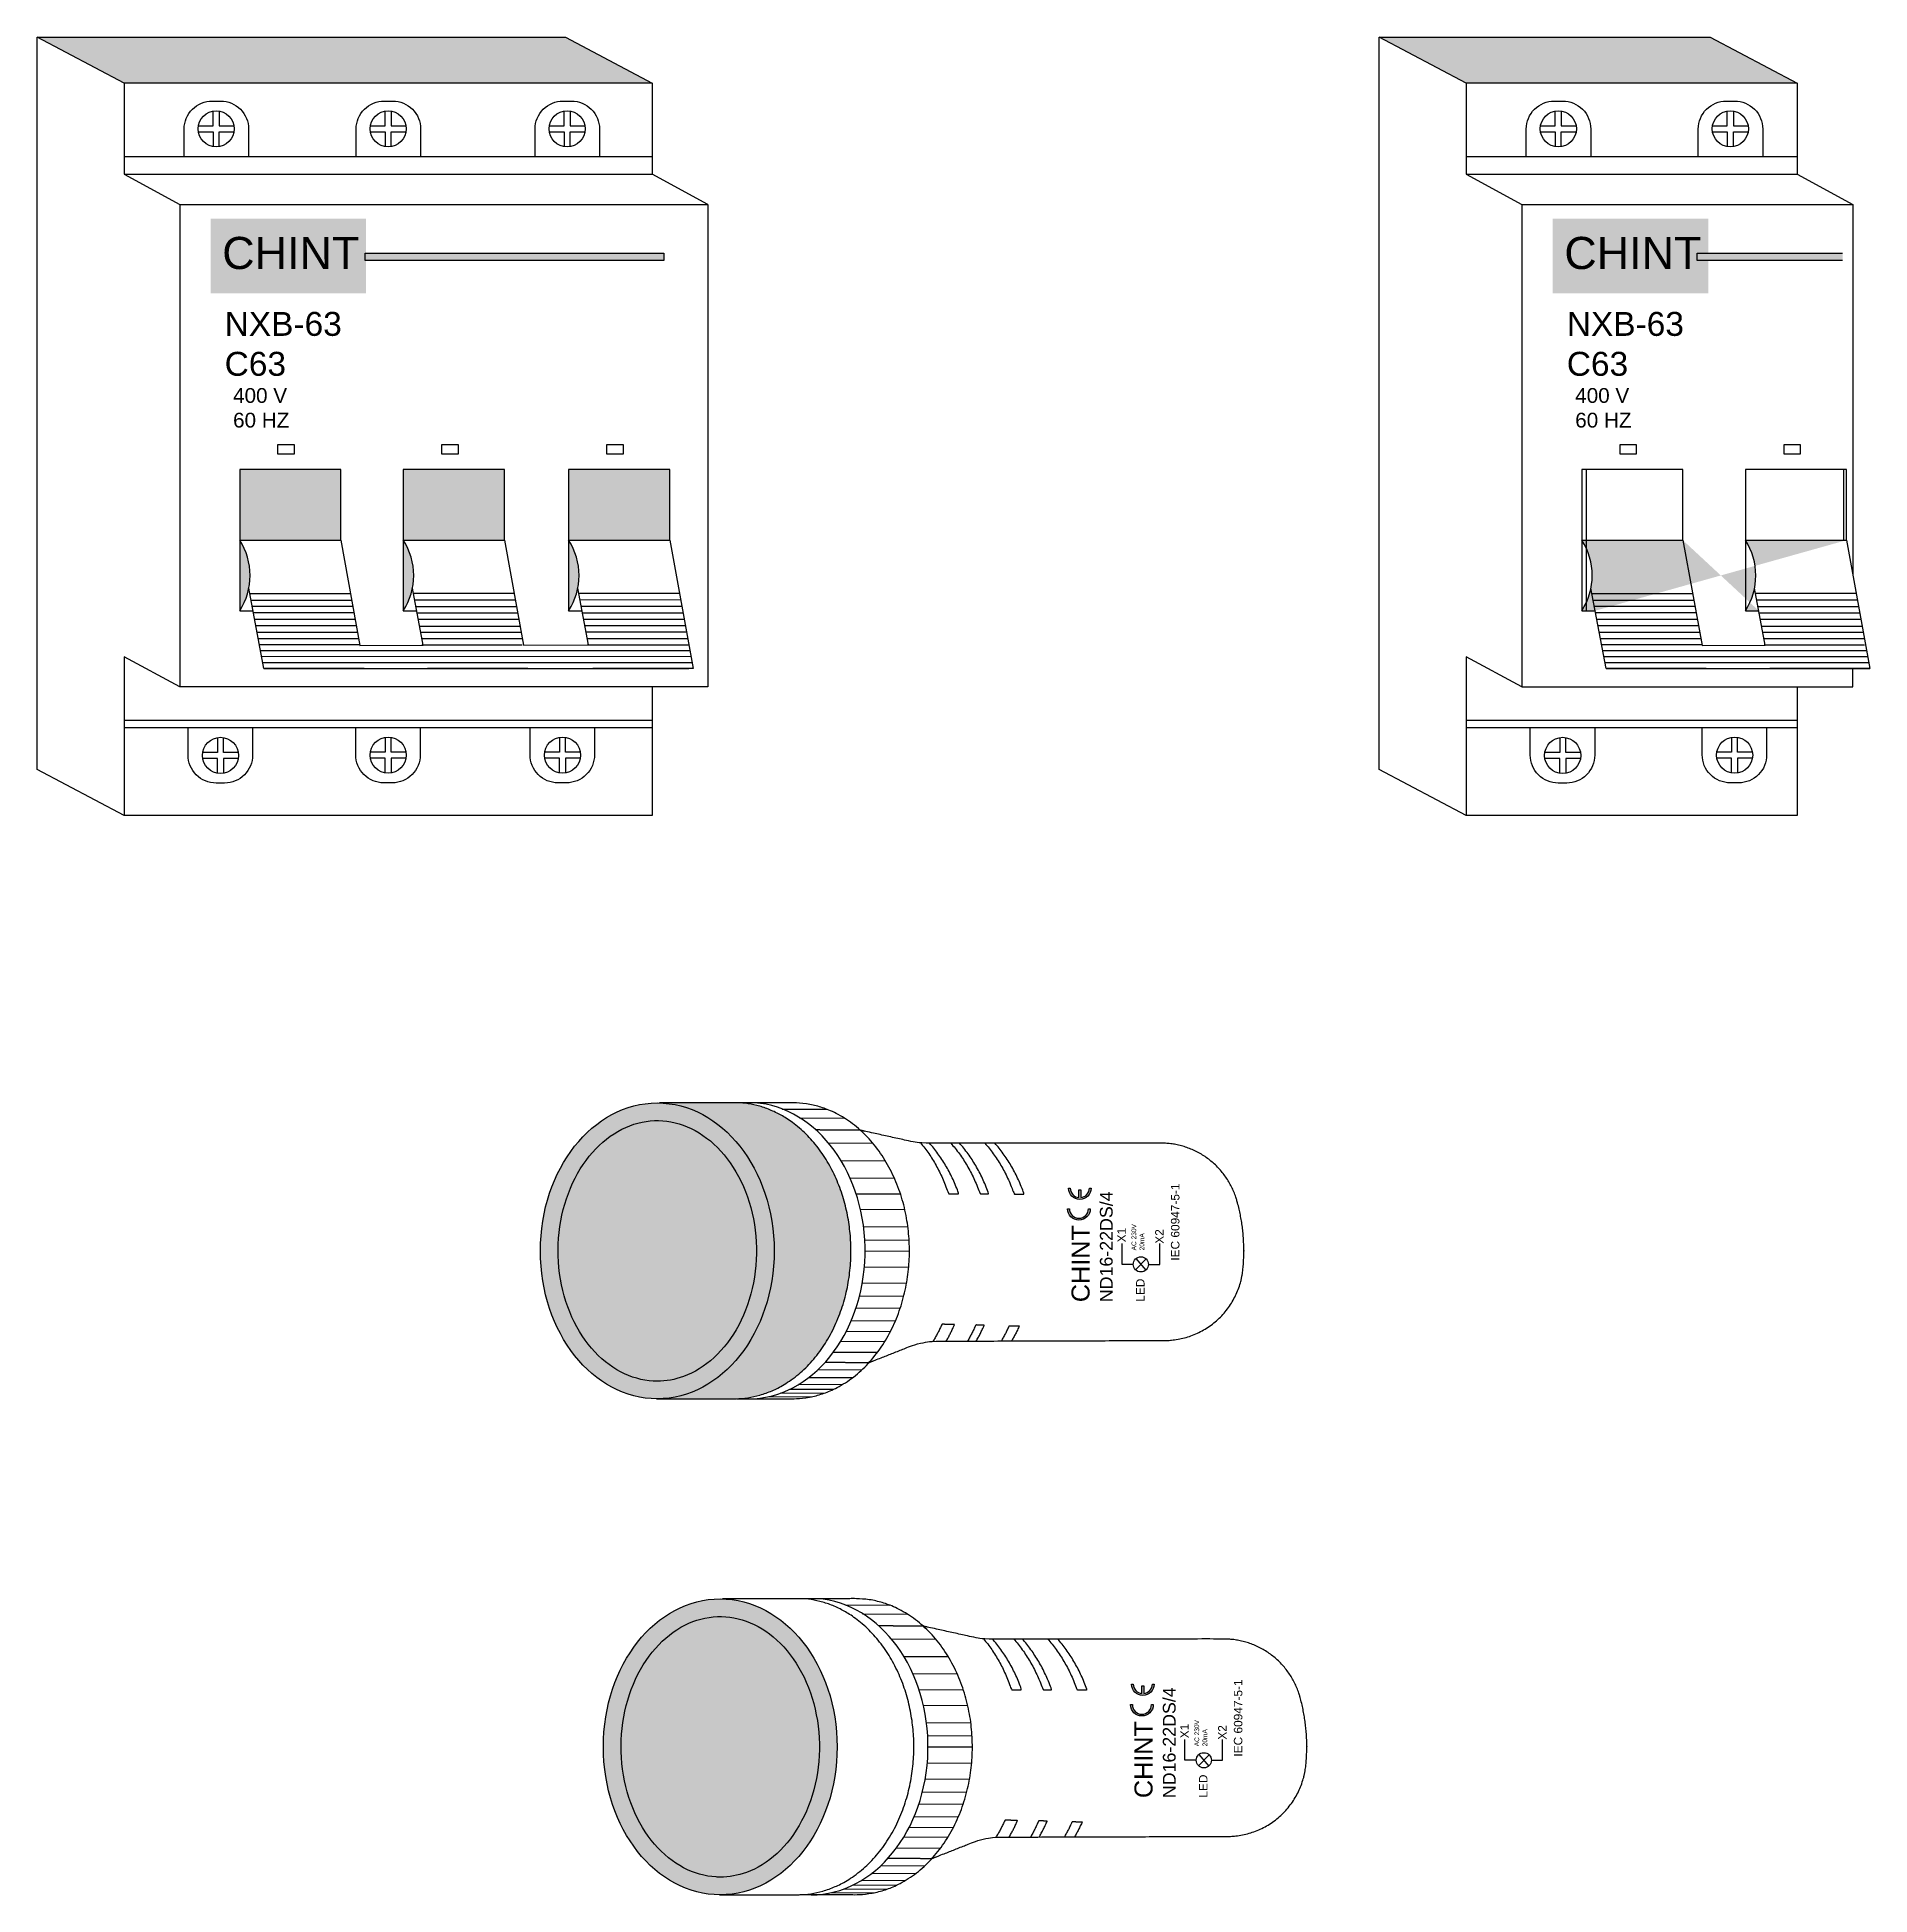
# Model space of a CAD drawing. Header units: millimetres. Extents: x 2499 to 4503, y 2704 to 3691.
# Drawn here: x 3488.4 to 3632.7, y 2967.8 to 3114.1 of the extents above; entities that cross this region are included whole.
import ezdxf

# ---------------------------------------------------------------- set-up
doc = ezdxf.new("R2010")
doc.units = ezdxf.units.MM
doc.styles.get("Standard").update_dxf_attribs({"font": 'arial.ttf'})

msp = doc.modelspace()

# ---------------------------------------------------------------- texts
at = {"color": 0, "char_height": 2.5304, "attachment_point": 1}
for insert in [(3502.974, 3098.331), (3608.671, 3098.331)]:
    msp.add_mtext_dynamic_manual_height_columns('CHINT', width=9.01637, gutter_width=12.652, heights=[0], dxfattribs=dict(at, insert=insert))
at = {"attachment_point": 1}
for s, width, gutter_width, insert, char_height in [('NXB-63\\PC63', 1.12833, 9.431, (3503.167, 3092.424), 1.8861), ('NXB-63\\PC63', 1.12833, 9.431, (3608.865, 3092.424), 1.8861), ('400 V \\P60 HZ', 7.75742, 5.827, (3503.83, 3086.426), 1.1654), ('400 V \\P60 HZ', 7.75742, 5.827, (3609.528, 3086.426), 1.1654)]:
    msp.add_mtext_dynamic_manual_height_columns(s, width=width, gutter_width=gutter_width, heights=[0], dxfattribs=dict(at, insert=insert, char_height=char_height))
at = {"attachment_point": 1, "rotation": 90}
for s, width, gutter_width, insert, char_height in [('ND16-22DS/4', 2.56677, 5.018, (3572.097, 3014.43), 1.00359), ('IEC 60947-5-1', 7.15672, 3.346, (3577.69, 3017.701), 0.66924), ('CHINT', 3.31527, 7.11, (3569.862, 3014.43), 1.4221), ('X1 ', 5.47664, 3.346, (3573.467, 3019.143), 0.6692), ('AC 230V ', 3.03146, 1.852, (3574.585, 3018.512), 0.3704), ('20mA', 2.31438, 1.852, (3575.217, 3018.512), 0.3704), ('X2', 1.73188, 3.346, (3576.449, 3019.036), 0.6692), ('LED ', 1.71165, 3.346, (3574.941, 3014.469), 0.6692), ('ND16-22DS/4', 2.56677, 5.018, (3577.054, 2975.371), 1.00359), ('IEC 60947-5-1', 7.15672, 3.346, (3582.647, 2978.642), 0.66924), ('CHINT', 3.31527, 7.11, (3574.819, 2975.371), 1.4221), ('X1 ', 5.47664, 3.346, (3578.424, 2980.084), 0.6692), ('AC 230V ', 3.03146, 1.852, (3579.542, 2979.453), 0.3704), ('20mA', 2.31438, 1.852, (3580.174, 2979.453), 0.3704), ('X2', 1.73188, 3.346, (3581.406, 2979.977), 0.6692), ('LED ', 1.71165, 3.346, (3579.898, 2975.411), 0.6692)]:
    msp.add_mtext_dynamic_manual_height_columns(s, width=width, gutter_width=gutter_width, heights=[0], dxfattribs=dict(at, insert=insert, char_height=char_height))

# ---------------------------------------------------------------- hatches: boundary and pattern name
h = msp.add_hatch(color=7)
h.dxf.hatch_style = 1
h.paths.add_polyline_path([(3488.401, 3114.064), (3529.998, 3114.064), (3536.846, 3110.432), (3495.249, 3110.432)])
h = msp.add_hatch(color=7)
h.dxf.hatch_style = 1
h.paths.add_polyline_path([(3488.401, 3114.064), (3529.998, 3114.064), (3536.846, 3110.432), (3495.249, 3110.432)])
h = msp.add_hatch(color=7)
h.dxf.hatch_style = 1
h.paths.add_polyline_path([(3627.012, 3110.432), (3620.164, 3114.064), (3594.099, 3114.064), (3600.947, 3110.432)])
h = msp.add_hatch(color=7)
h.dxf.hatch_style = 1
h.paths.add_polyline_path([(3627.012, 3110.432), (3620.164, 3114.064), (3594.099, 3114.064), (3600.947, 3110.432)])
h = msp.add_hatch(color=150)
h.dxf.hatch_style = 1
h.paths.add_polyline_path([(3502.064, 3099.773), (3514.311, 3099.773), (3514.311, 3093.899), (3502.064, 3093.899)])
h = msp.add_hatch(color=150)
h.dxf.hatch_style = 1
h.paths.add_polyline_path([(3607.762, 3099.773), (3620.009, 3099.773), (3620.009, 3093.899), (3607.762, 3093.899)])
h = msp.add_hatch(color=150)
h.dxf.hatch_style = 1
h.paths.add_polyline_path([(3514.241, 3097.052), (3537.742, 3097.052), (3537.742, 3096.486), (3514.241, 3096.486)])
h = msp.add_hatch(color=150)
h.dxf.hatch_style = 1
h.paths.add_polyline_path([(3619.126, 3097.052), (3619.126, 3096.486), (3630.585, 3096.486), (3630.585, 3097.052)])
h = msp.add_hatch(color=150)
h.dxf.hatch_style = 1
edge = h.paths.add_edge_path()
edge.add_line((3512.308, 3074.446), (3512.308, 3080.002))
edge.add_line((3512.308, 3080.002), (3504.35, 3080.002))
edge.add_line((3504.35, 3080.002), (3504.35, 3068.889))
edge.add_arc((3500.049, 3071.667), 5.12, 327.13818, 392.86182)
edge.add_line((3504.35, 3074.446), (3512.308, 3074.446))
edge = h.paths.add_edge_path()
edge.add_line((3525.193, 3074.446), (3525.193, 3080.002))
edge.add_line((3525.193, 3080.002), (3517.234, 3080.002))
edge.add_line((3517.234, 3080.002), (3517.234, 3068.889))
edge.add_arc((3512.933, 3071.667), 5.12, 327.13818, 392.86182)
edge.add_line((3517.234, 3074.446), (3525.193, 3074.446))
edge = h.paths.add_edge_path()
edge.add_line((3538.216, 3074.446), (3538.216, 3080.002))
edge.add_line((3538.216, 3080.002), (3530.257, 3080.002))
edge.add_line((3530.257, 3080.002), (3530.257, 3068.889))
edge.add_arc((3525.956, 3071.667), 5.12, 327.13818, 392.86182)
edge.add_line((3530.257, 3074.446), (3538.216, 3074.446))
h = msp.add_hatch()
h.set_pattern_fill('ANGLE', color=150, scale=2.901922)
h.set_pattern_definition([(0, (-1274.644, -3397.836), (0, 20.269926), [14.741764, -5.52816]), (90, (-1274.644, -3397.836), (-20.269926, 1e-15), [14.741764, -5.52816])])
edge = h.paths.add_edge_path()
edge.add_line((3618.006, 3074.446), (3618.006, 3080.002))
edge.add_line((3618.006, 3080.002), (3610.047, 3080.002))
edge.add_line((3610.047, 3080.002), (3610.047, 3068.889))
edge.add_line((3610.047, 3068.889), (3611.101, 3068.889))
edge.add_line((3630.891, 3074.446), (3630.891, 3080.002))
edge.add_line((3630.891, 3080.002), (3622.932, 3080.002))
edge.add_line((3622.932, 3080.002), (3622.932, 3068.889))
edge.add_line((3622.932, 3068.889), (3623.985, 3068.889))
at = {"transparency": 33554681}
h = msp.add_hatch(color=150, dxfattribs=at)
h.dxf.hatch_style = 1
h.paths.add_polyline_path([(3630.891, 3080.002), (3622.932, 3080.002), (3622.932, 3074.446), (3630.891, 3074.446)], flags=17)
h.paths.add_polyline_path([(3618.006, 3080.002), (3610.047, 3080.002), (3610.047, 3074.446), (3618.006, 3074.446)], flags=17)
h.paths.add_polyline_path([(3610.047, 3074.446), (3610.047, 3068.889, 0.2949023)], flags=17)
h.paths.add_polyline_path([(3622.932, 3074.446), (3622.932, 3068.889, 0.2949023)], flags=17)
edge = h.paths.add_edge_path()
edge.add_line((3618.006, 3074.446), (3618.006, 3080.002))
edge.add_line((3618.006, 3080.002), (3610.047, 3080.002))
edge.add_line((3610.047, 3080.002), (3610.047, 3068.889))
edge.add_line((3610.047, 3068.889), (3611.101, 3068.889))
edge.add_line((3630.891, 3074.446), (3630.891, 3080.002))
edge.add_line((3630.891, 3080.002), (3622.932, 3080.002))
edge.add_line((3622.932, 3080.002), (3622.932, 3068.889))
edge.add_line((3622.932, 3068.889), (3623.985, 3068.889))
at = {"true_color": 0xed1f24}
h = msp.add_hatch(color=240, dxfattribs=at)
h.dxf.hatch_style = 1
edge = h.paths.add_edge_path()
edge.add_ellipse((3537.238, 3018.472), major_axis=(0, -11.654), ratio=0.789809, start_angle=0, end_angle=360)
edge = h.paths.add_edge_path()
edge.add_spline(control_points=[(3537.188, 3006.817), (3540.237, 3006.821), (3543.286, 3006.824), (3552.49, 3006.824), (3552.49, 3018.472), (3552.49, 3029.546), (3543.766, 3030.136), (3540.585, 3030.131), (3537.407, 3030.124)], knot_values=[0, 0, 0, 1, 1, 2.5707963, 2.5707963, 4.0860422, 4.0860422, 5.0589219, 5.0589219, 5.0589219], weights=[1, 1, 1, 0.7071068, 1, 0.7174648, 0.9800165, 0.999458, 0.9999853], degree=2, periodic=0)
h = msp.add_hatch(color=240, dxfattribs=at)
h.dxf.hatch_style = 1
edge = h.paths.add_edge_path()
edge.add_ellipse((3537.238, 3018.472), major_axis=(0, -11.654), ratio=0.789809, start_angle=0, end_angle=360)
at = {"true_color": 0xcd2027}
h = msp.add_hatch(color=242, dxfattribs=at)
h.dxf.hatch_style = 1
edge = h.paths.add_edge_path()
edge.add_spline(control_points=[(3537.238, 3008.21), (3537.929, 3008.21), (3538.62, 3008.332), (3540.144, 3008.884), (3540.967, 3009.388), (3542.456, 3010.76), (3543.12, 3011.629), (3544.182, 3013.634), (3544.58, 3014.77), (3545.041, 3017.158), (3545.106, 3018.41), (3544.891, 3020.861), (3544.612, 3022.058), (3543.756, 3024.239), (3543.18, 3025.222), (3541.824, 3026.85), (3541.046, 3027.496), (3539.401, 3028.397), (3538.535, 3028.654), (3536.798, 3028.781), (3535.923, 3028.652), (3534.229, 3028.005), (3533.411, 3027.485), (3531.935, 3026.083), (3531.28, 3025.201), (3530.239, 3023.175), (3529.855, 3022.031), (3529.42, 3019.634), (3529.369, 3018.381), (3529.612, 3015.935), (3529.904, 3014.743), (3530.784, 3012.579), (3531.371, 3011.609), (3532.743, 3010.008), (3533.527, 3009.378), (3535.179, 3008.508), (3536.046, 3008.267), (3537.023, 3008.213), (3537.13, 3008.21), (3537.238, 3008.21)], knot_values=[0, 0, 0, 0, 0.278657, 0.278657, 0.6293171, 0.6293171, 0.9799772, 0.9799772, 1.3306374, 1.3306374, 1.6812975, 1.6812975, 2.0319576, 2.0319576, 2.3826178, 2.3826178, 2.7332779, 2.7332779, 3.083938, 3.083938, 3.4345982, 3.4345982, 3.7852583, 3.7852583, 4.1359184, 4.1359184, 4.4865786, 4.4865786, 4.8372387, 4.8372387, 5.1878988, 5.1878988, 5.5385589, 5.5385589, 5.8892191, 5.8892191, 6.2398792, 6.2398792, 6.2831853, 6.2831853, 6.2831853, 6.2831853], degree=3, periodic=0)
h = msp.add_hatch(color=256)
h.dxf.hatch_style = 1
edge = h.paths.add_edge_path()
edge.add_arc((3570.447, 3021.793), 0.753, 180, 360)
edge.add_line((3571.2, 3021.793), (3571.341, 3021.793))
edge.add_arc((3570.447, 3021.793), 0.894, -180, 0, ccw=False)
edge.add_line((3569.553, 3021.793), (3569.694, 3021.793))
edge = h.paths.add_edge_path()
edge.add_line((3570.449, 3022.664), (3570.449, 3023.272))
edge.add_line((3570.449, 3023.272), (3570.592, 3023.272))
edge.add_line((3570.592, 3023.272), (3570.592, 3022.665))
edge.add_arc((3570.517, 3023.414), 0.753, 275.73276, 360)
edge.add_line((3571.27, 3023.414), (3571.411, 3023.414))
edge.add_arc((3570.517, 3023.414), 0.894, -180, 0, ccw=False)
edge.add_line((3569.623, 3023.414), (3569.764, 3023.414))
edge.add_arc((3570.517, 3023.414), 0.753, 180, 264.81094)
at = {"true_color": 0x58ba48}
h = msp.add_hatch(color=85, dxfattribs=at)
h.dxf.hatch_style = 1
edge = h.paths.add_edge_path()
edge.add_ellipse((3542.195, 2979.413), major_axis=(0, -11.654), ratio=0.789809, start_angle=0, end_angle=360)
at = {"true_color": 0x139b48}
h = msp.add_hatch(color=114, dxfattribs=at)
h.dxf.hatch_style = 1
edge = h.paths.add_edge_path()
edge.add_spline(control_points=[(3542.195, 2969.152), (3542.886, 2969.152), (3543.577, 2969.274), (3545.101, 2969.825), (3545.924, 2970.329), (3547.413, 2971.702), (3548.077, 2972.571), (3549.139, 2974.576), (3549.537, 2975.711), (3549.999, 2978.1), (3550.063, 2979.351), (3549.848, 2981.802), (3549.569, 2983), (3548.713, 2985.181), (3548.137, 2986.163), (3546.781, 2987.792), (3546.003, 2988.437), (3544.358, 2989.338), (3543.493, 2989.595), (3541.755, 2989.722), (3540.88, 2989.593), (3539.186, 2988.946), (3538.368, 2988.426), (3536.892, 2987.025), (3536.237, 2986.143), (3535.196, 2984.116), (3534.812, 2982.972), (3534.377, 2980.575), (3534.327, 2979.322), (3534.569, 2976.876), (3534.862, 2975.684), (3535.741, 2973.521), (3536.328, 2972.55), (3537.701, 2970.949), (3538.484, 2970.319), (3540.136, 2969.449), (3541.003, 2969.208), (3541.98, 2969.155), (3542.087, 2969.152), (3542.195, 2969.152)], knot_values=[0, 0, 0, 0, 0.278657, 0.278657, 0.6293171, 0.6293171, 0.9799772, 0.9799772, 1.3306374, 1.3306374, 1.6812975, 1.6812975, 2.0319576, 2.0319576, 2.3826178, 2.3826178, 2.7332779, 2.7332779, 3.083938, 3.083938, 3.4345982, 3.4345982, 3.7852583, 3.7852583, 4.1359184, 4.1359184, 4.4865786, 4.4865786, 4.8372387, 4.8372387, 5.1878988, 5.1878988, 5.5385589, 5.5385589, 5.8892191, 5.8892191, 6.2398792, 6.2398792, 6.2831853, 6.2831853, 6.2831853, 6.2831853], degree=3, periodic=0)
h = msp.add_hatch(color=256)
h.dxf.hatch_style = 1
edge = h.paths.add_edge_path()
edge.add_arc((3575.404, 2982.734), 0.753, 180, 360)
edge.add_line((3576.158, 2982.734), (3576.298, 2982.734))
edge.add_arc((3575.404, 2982.734), 0.894, -180, 0, ccw=False)
edge.add_line((3574.51, 2982.734), (3574.651, 2982.734))
edge = h.paths.add_edge_path()
edge.add_line((3575.406, 2983.605), (3575.406, 2984.213))
edge.add_line((3575.406, 2984.213), (3575.549, 2984.213))
edge.add_line((3575.549, 2984.213), (3575.549, 2983.606))
edge.add_arc((3575.474, 2984.355), 0.753, 275.73276, 360)
edge.add_line((3576.227, 2984.355), (3576.368, 2984.355))
edge.add_arc((3575.474, 2984.355), 0.894, -180, 0, ccw=False)
edge.add_line((3574.58, 2984.355), (3574.721, 2984.355))
edge.add_arc((3575.474, 2984.355), 0.753, 180, 264.81094)

# ---------------------------------------------------------------- linework, layer by layer
for p, q in [((3495.249, 3104.665), (3536.846, 3104.665)), ((3495.249, 3103.262), (3536.846, 3103.262)), ((3541.231, 3100.892), (3536.846, 3103.262)), ((3600.947, 3104.665), (3627.012, 3104.665)), ((3600.947, 3103.262), (3627.012, 3103.262)), ((3499.635, 3100.892), (3541.231, 3100.892)), ((3541.231, 3100.892), (3541.231, 3062.894)), ((3605.332, 3100.892), (3631.398, 3100.892)), ((3505.145, 3070.247), (3513.047, 3070.248)), ((3505.243, 3069.731), (3513.145, 3069.732)), ((3518.024, 3070.277), (3525.926, 3070.278)), ((3518.127, 3069.737), (3526.029, 3069.738)), ((3531.046, 3070.284), (3538.974, 3070.285)), ((3531.142, 3069.775), (3539.072, 3069.749)), ((3610.843, 3070.247), (3618.745, 3070.248)), ((3610.941, 3069.731), (3618.843, 3069.732)), ((3623.722, 3070.277), (3631.624, 3070.278)), ((3623.824, 3069.737), (3631.726, 3069.738)), ((3505.335, 3069.245), (3513.237, 3069.246)), ((3505.428, 3068.758), (3513.33, 3068.759)), ((3505.529, 3068.224), (3513.431, 3068.225)), ((3518.222, 3069.234), (3526.124, 3069.235)), ((3518.316, 3068.736), (3526.218, 3068.737)), ((3518.413, 3068.226), (3526.315, 3068.227)), ((3531.241, 3069.257), (3539.164, 3069.243)), ((3531.342, 3068.719), (3539.256, 3068.735)), ((3531.436, 3068.225), (3539.349, 3068.23)), ((3611.033, 3069.245), (3618.935, 3069.246)), ((3611.125, 3068.758), (3619.027, 3068.759)), ((3611.227, 3068.224), (3619.129, 3068.225)), ((3623.92, 3069.234), (3631.822, 3069.235)), ((3624.014, 3068.736), (3631.916, 3068.737)), ((3624.111, 3068.226), (3632.013, 3068.227)), ((3505.624, 3067.72), (3513.526, 3067.721)), ((3505.724, 3067.197), (3513.626, 3067.198)), ((3505.816, 3066.708), (3513.718, 3066.709)), ((3518.515, 3067.687), (3526.417, 3067.687)), ((3518.608, 3067.198), (3526.51, 3067.199)), ((3518.7, 3066.71), (3526.602, 3066.711)), ((3531.528, 3067.739), (3539.441, 3067.725)), ((3531.626, 3067.221), (3539.533, 3067.218)), ((3531.723, 3066.712), (3539.625, 3066.713)), ((3611.322, 3067.72), (3619.224, 3067.721)), ((3611.421, 3067.197), (3619.323, 3067.198)), ((3611.514, 3066.708), (3619.416, 3066.709)), ((3624.213, 3067.687), (3632.115, 3067.687)), ((3624.306, 3067.198), (3632.208, 3067.199)), ((3624.398, 3066.71), (3632.3, 3066.711)), ((3505.904, 3066.243), (3513.803, 3066.242)), ((3505.995, 3065.766), (3539.797, 3065.769)), ((3506.084, 3065.294), (3539.882, 3065.3)), ((3518.7, 3066.204), (3526.603, 3066.205)), ((3531.723, 3066.206), (3539.716, 3066.207)), ((3611.602, 3066.243), (3619.501, 3066.242)), ((3611.693, 3065.766), (3632.472, 3065.767)), ((3611.782, 3065.294), (3632.558, 3065.297)), ((3624.398, 3066.204), (3632.3, 3066.205)), ((3506.178, 3064.801), (3539.97, 3064.817)), ((3506.264, 3064.343), (3539.716, 3064.343)), ((3611.875, 3064.801), (3632.646, 3064.811)), ((3541.231, 3062.894), (3499.635, 3062.894)), ((3495.249, 3060.283), (3536.846, 3060.283)), ((3495.249, 3059.703), (3536.846, 3059.703)), ((3600.947, 3060.283), (3627.012, 3060.283)), ((3600.947, 3059.703), (3627.012, 3059.703)), ((3547.086, 3029.644), (3550.601, 3029.621)), ((3548.451, 3028.946), (3551.983, 3028.922)), ((3550.694, 3026.984), (3554.207, 3026.961)), ((3551.688, 3025.597), (3555.196, 3025.573)), ((3552.403, 3024.235), (3555.907, 3024.211)), ((3552.89, 3022.978), (3556.391, 3022.954)), ((3553.234, 3021.745), (3556.733, 3021.722)), ((3553.477, 3020.394), (3556.974, 3020.37)), ((3553.576, 3019.351), (3557.071, 3019.327)), ((3553.602, 3018.483), (3557.095, 3018.459)), ((3553.548, 3017.217), (3557.039, 3017.193)), ((3574.909, 3016.98), (3575.736, 3017.842)), ((3574.938, 3017.869), (3575.706, 3016.953)), ((3553.383, 3015.954), (3556.872, 3015.93)), ((3553.161, 3014.921), (3556.649, 3014.897)), ((3552.512, 3012.981), (3555.995, 3012.958)), ((3552.887, 3013.981), (3556.373, 3013.957)), ((3551.69, 3011.371), (3555.169, 3011.348)), ((3552.118, 3012.138), (3555.599, 3012.114)), ((3551.108, 3010.506), (3554.584, 3010.482)), ((3549.16, 3008.51), (3552.623, 3008.487)), ((3549.875, 3009.117), (3553.344, 3009.094)), ((3545.999, 3007.006), (3549.386, 3006.983)), ((3546.965, 3007.291), (3550.395, 3007.268)), ((3547.676, 3007.593), (3551.121, 3007.57)), ((3548.366, 3007.968), (3551.821, 3007.944)), ((3552.044, 2990.586), (3555.558, 2990.562)), ((3553.409, 2989.888), (3556.94, 2989.864)), ((3555.651, 2987.926), (3559.164, 2987.902)), ((3556.646, 2986.538), (3560.153, 2986.514)), ((3557.36, 2985.177), (3560.864, 2985.153)), ((3557.847, 2983.919), (3561.348, 2983.896)), ((3558.191, 2982.687), (3561.69, 2982.663)), ((3558.435, 2981.335), (3561.931, 2981.312)), ((3558.534, 2980.292), (3562.028, 2980.269)), ((3558.559, 2979.424), (3562.052, 2979.401)), ((3558.505, 2978.158), (3561.996, 2978.134)), ((3579.866, 2977.921), (3580.693, 2978.784)), ((3579.896, 2978.81), (3580.664, 2977.895)), ((3558.34, 2976.895), (3561.829, 2976.871)), ((3557.845, 2974.922), (3561.33, 2974.898)), ((3558.119, 2975.862), (3561.606, 2975.838)), ((3557.075, 2973.079), (3560.556, 2973.055)), ((3557.469, 2973.922), (3560.952, 2973.899)), ((3556.647, 2972.313), (3560.126, 2972.289)), ((3556.065, 2971.447), (3559.541, 2971.424)), ((3553.324, 2968.909), (3556.778, 2968.886)), ((3554.117, 2969.452), (3557.58, 2969.428)), ((3554.833, 2970.059), (3558.301, 2970.035)), ((3550.956, 2967.948), (3554.343, 2967.925)), ((3551.922, 2968.233), (3555.352, 2968.21)), ((3552.634, 2968.535), (3556.078, 2968.511))]:
    msp.add_line(p, q)
for points in [[(3495.249, 3110.432), (3495.249, 3103.262), (3499.635, 3100.892), (3499.635, 3062.894), (3495.249, 3065.263), (3495.249, 3052.761), (3488.401, 3056.393), (3488.401, 3114.064), (3529.998, 3114.064), (3536.846, 3110.432), (3495.249, 3110.432), (3488.401, 3114.064)], [(3627.012, 3110.432), (3600.947, 3110.432), (3594.099, 3114.064)], [(3600.947, 3110.432), (3600.947, 3103.262), (3605.332, 3100.892), (3605.332, 3062.894), (3600.947, 3065.263), (3600.947, 3052.761), (3594.099, 3056.393), (3594.099, 3114.064), (3620.164, 3114.064), (3627.012, 3110.432), (3627.012, 3103.262), (3631.398, 3100.892), (3631.398, 3071.663)], [(3536.846, 3110.432), (3536.846, 3103.262)], [(3501.099, 3107.084), (3502.263, 3107.084), (3502.263, 3108.248)], [(3502.737, 3108.248), (3502.737, 3107.084), (3503.902, 3107.084)], [(3514.646, 3107.084), (3515.81, 3107.084), (3515.81, 3108.248)], [(3516.284, 3108.248), (3516.284, 3107.084), (3517.449, 3107.084)], [(3528.732, 3107.084), (3529.897, 3107.084), (3529.897, 3108.248)], [(3530.371, 3108.248), (3530.371, 3107.084), (3531.535, 3107.084)], [(3606.796, 3107.084), (3607.961, 3107.084), (3607.961, 3108.248)], [(3608.435, 3108.248), (3608.435, 3107.084), (3609.6, 3107.084)], [(3620.343, 3107.084), (3621.508, 3107.084), (3621.508, 3108.248)], [(3621.982, 3108.248), (3621.982, 3107.084), (3623.147, 3107.084)], [(3501.099, 3106.61), (3502.263, 3106.61), (3502.263, 3105.445)], [(3502.737, 3105.445), (3502.737, 3106.61), (3503.902, 3106.61)], [(3514.646, 3106.61), (3515.81, 3106.61), (3515.81, 3105.445)], [(3516.284, 3105.445), (3516.284, 3106.61), (3517.449, 3106.61)], [(3528.732, 3106.61), (3529.897, 3106.61), (3529.897, 3105.445)], [(3530.371, 3105.445), (3530.371, 3106.61), (3531.535, 3106.61)], [(3606.796, 3106.61), (3607.961, 3106.61), (3607.961, 3105.445)], [(3608.435, 3105.445), (3608.435, 3106.61), (3609.6, 3106.61)], [(3620.343, 3106.61), (3621.508, 3106.61), (3621.508, 3105.445)], [(3621.982, 3105.445), (3621.982, 3106.61), (3623.147, 3106.61)], [(3512.308, 3074.446), (3512.308, 3080.002), (3504.35, 3080.002), (3504.35, 3068.889), (3505.403, 3068.889)], [(3525.193, 3074.446), (3525.193, 3080.002), (3517.234, 3080.002), (3517.234, 3068.889), (3518.287, 3068.889)], [(3538.216, 3074.446), (3538.216, 3080.002), (3530.257, 3080.002), (3530.257, 3068.889), (3531.31, 3068.889)], [(3618.006, 3074.446), (3618.006, 3080.002), (3610.047, 3080.002), (3610.047, 3068.889), (3611.101, 3068.889)], [(3630.891, 3074.446), (3630.891, 3080.002), (3622.932, 3080.002), (3622.932, 3068.889), (3623.985, 3068.889)], [(3514.149, 3064.343), (3506.264, 3064.343), (3505.068, 3070.656)], [(3619.847, 3064.343), (3611.962, 3064.343), (3610.766, 3070.656)], [(3527.034, 3064.343), (3519.149, 3064.343)], [(3611.962, 3064.343), (3632.732, 3064.343), (3624.847, 3064.343)], [(3536.846, 3062.894), (3536.846, 3052.761), (3495.249, 3052.761)], [(3627.012, 3062.894), (3627.012, 3052.761), (3600.947, 3052.761)], [(3502.607, 3058.898), (3502.607, 3057.734), (3501.442, 3057.734)], [(3504.246, 3057.734), (3503.081, 3057.734), (3503.081, 3058.898)], [(3515.81, 3058.922), (3515.81, 3057.758), (3514.646, 3057.758)], [(3517.449, 3057.758), (3516.284, 3057.758), (3516.284, 3058.922)], [(3529.534, 3058.922), (3529.534, 3057.758), (3528.369, 3057.758)], [(3531.173, 3057.758), (3530.008, 3057.758), (3530.008, 3058.922)], [(3608.305, 3058.898), (3608.305, 3057.734), (3607.14, 3057.734)], [(3609.943, 3057.734), (3608.779, 3057.734), (3608.779, 3058.898)], [(3621.847, 3058.922), (3621.847, 3057.758), (3620.682, 3057.758)], [(3623.485, 3057.758), (3622.32, 3057.758), (3622.32, 3058.922)], [(3502.607, 3056.095), (3502.607, 3057.26), (3501.442, 3057.26)], [(3504.246, 3057.26), (3503.081, 3057.26), (3503.081, 3056.095)], [(3515.81, 3056.119), (3515.81, 3057.284), (3514.646, 3057.284)], [(3517.449, 3057.284), (3516.284, 3057.284), (3516.284, 3056.119)], [(3529.534, 3056.119), (3529.534, 3057.284), (3528.369, 3057.284)], [(3531.173, 3057.284), (3530.008, 3057.284), (3530.008, 3056.119)], [(3608.305, 3056.095), (3608.305, 3057.26), (3607.14, 3057.26)], [(3609.943, 3057.26), (3608.779, 3057.26), (3608.779, 3056.095)], [(3621.847, 3056.119), (3621.847, 3057.284), (3620.682, 3057.284)], [(3623.485, 3057.284), (3622.32, 3057.284), (3622.32, 3056.119)], [(3574.725, 3017.411), (3573.838, 3017.411), (3573.838, 3019.047)], [(3575.92, 3017.411), (3576.807, 3017.411), (3576.807, 3019.047)], [(3583.432, 3018.507), (3583.432, 3018.459)], [(3579.682, 2978.353), (3578.795, 2978.353), (3578.795, 2979.989)], [(3580.877, 2978.353), (3581.764, 2978.353), (3581.764, 2979.989)], [(3588.39, 2979.448), (3588.39, 2979.401)]]:
    msp.add_lwpolyline(points)
for points in [[(3499.979, 3104.665), (3499.979, 3106.826, -0.4142136), (3502.183, 3109.03), (3502.851, 3109.03, -0.4142136), (3505.055, 3106.826), (3505.055, 3104.665)], [(3513.526, 3104.665), (3513.526, 3106.826, -0.4142136), (3515.73, 3109.03), (3516.398, 3109.03, -0.4142136), (3518.602, 3106.826), (3518.602, 3104.665)], [(3527.612, 3104.665), (3527.612, 3106.826, -0.4142136), (3529.817, 3109.03), (3530.484, 3109.03, -0.4142136), (3532.688, 3106.826), (3532.688, 3104.665)], [(3605.677, 3104.665), (3605.677, 3106.826, -0.4142136), (3607.881, 3109.03), (3608.548, 3109.03, -0.4142136), (3610.753, 3106.826), (3610.753, 3104.665)], [(3619.224, 3104.665), (3619.224, 3106.826, -0.4142136), (3621.428, 3109.03), (3622.095, 3109.03, -0.4142136), (3624.3, 3106.826), (3624.3, 3104.665)], [(3504.35, 3068.889, 0.2949023), (3504.35, 3074.446), (3512.308, 3074.446), (3513.817, 3066.164), (3518.802, 3066.174), (3517.953, 3070.656)], [(3517.234, 3068.889, 0.2949023), (3517.234, 3074.446), (3525.193, 3074.446), (3526.698, 3066.189), (3531.82, 3066.199), (3530.975, 3070.656)], [(3530.257, 3068.889, 0.2949023), (3530.257, 3074.446), (3538.216, 3074.446), (3540.057, 3064.343), (3532.172, 3064.343)], [(3610.047, 3068.889, 0.2949023), (3610.047, 3074.446), (3618.006, 3074.446), (3619.515, 3066.164), (3624.5, 3066.174), (3623.65, 3070.656)], [(3622.932, 3068.889, 0.2949023), (3622.932, 3074.446), (3630.891, 3074.446), (3632.732, 3064.343)], [(3505.365, 3059.678), (3505.365, 3057.517, -0.4142136), (3503.161, 3055.313), (3502.494, 3055.313, -0.4142136), (3500.29, 3057.517), (3500.29, 3059.678)], [(3518.569, 3059.703), (3518.569, 3057.541, -0.4142136), (3516.365, 3055.337), (3515.697, 3055.337, -0.4142136), (3513.493, 3057.541), (3513.493, 3059.703)], [(3532.292, 3059.703), (3532.292, 3057.541, -0.4142136), (3530.088, 3055.337), (3529.421, 3055.337, -0.4142136), (3527.217, 3057.541), (3527.217, 3059.703)], [(3611.063, 3059.678), (3611.063, 3057.517, -0.4142136), (3608.859, 3055.313), (3608.192, 3055.313, -0.4142136), (3605.987, 3057.517), (3605.987, 3059.678)], [(3624.605, 3059.703), (3624.605, 3057.541, -0.4142136), (3622.401, 3055.337), (3621.733, 3055.337, -0.4142136), (3619.529, 3057.541), (3619.529, 3059.703)]]:
    msp.add_lwpolyline(points, format="xyb")
at = {"color": 150}
msp.add_lwpolyline([(3514.241, 3097.052), (3537.742, 3097.052), (3537.742, 3096.486), (3514.241, 3096.486)], close=True, dxfattribs=at)
msp.add_lwpolyline([(3630.585, 3096.486), (3619.126, 3096.486), (3619.126, 3097.052), (3630.585, 3097.052)], dxfattribs=at)
for points in [[(3507.359, 3081.981), (3508.633, 3081.981), (3508.633, 3081.218), (3507.359, 3081.218)], [(3520.283, 3081.981), (3521.556, 3081.981), (3521.556, 3081.218), (3520.283, 3081.218)], [(3533.27, 3081.981), (3534.543, 3081.981), (3534.543, 3081.218), (3533.27, 3081.218)], [(3613.057, 3081.981), (3614.33, 3081.981), (3614.33, 3081.218), (3613.057, 3081.218)], [(3625.98, 3081.981), (3627.254, 3081.981), (3627.254, 3081.218), (3625.98, 3081.218)]]:
    msp.add_lwpolyline(points, close=True)
at = {"color": 0}
msp.add_lwpolyline([(3605.332, 3062.894), (3631.398, 3062.894), (3631.398, 3064.343)], dxfattribs=at)
at = {"color": 7, "true_color": 0xffffff}
for points in [[(3570.449, 3022.664), (3570.449, 3023.272), (3570.592, 3023.272), (3570.592, 3022.665, 0.3852025), (3571.27, 3023.414), (3571.411, 3023.414, -1), (3569.623, 3023.414), (3569.764, 3023.414, 0.3879293)], [(3569.694, 3021.793, 1), (3571.2, 3021.793), (3571.341, 3021.793, -1), (3569.553, 3021.793)], [(3575.406, 2983.605), (3575.406, 2984.213), (3575.549, 2984.213), (3575.549, 2983.606, 0.3852025), (3576.227, 2984.355), (3576.368, 2984.355, -1), (3574.58, 2984.355), (3574.721, 2984.355, 0.3879293)], [(3574.651, 2982.734, 1), (3576.158, 2982.734), (3576.298, 2982.734, -1), (3574.51, 2982.734)]]:
    msp.add_lwpolyline(points, format="xyb", close=True, dxfattribs=at)
for centre, radius in [((3502.5, 3106.847), 1.422), ((3516.047, 3106.847), 1.422), ((3530.134, 3106.847), 1.422), ((3608.198, 3106.847), 1.422), ((3621.745, 3106.847), 1.422), ((3502.844, 3057.497), 1.422), ((3502.844, 3057.497), 1.422), ((3516.047, 3057.521), 1.422), ((3516.047, 3057.521), 1.422), ((3529.771, 3057.521), 1.422), ((3529.771, 3057.521), 1.422), ((3608.542, 3057.497), 1.422), ((3608.542, 3057.497), 1.422), ((3622.084, 3057.521), 1.422), ((3622.084, 3057.521), 1.422), ((3575.322, 3017.411), 0.597), ((3580.28, 2978.353), 0.597)]:
    msp.add_circle(centre, radius)
for centre in [(3537.238, 3018.472), (3542.195, 2979.413)]:
    msp.add_ellipse(centre, major_axis=(0, -11.654), ratio=0.789809)
for centre in [(3544.397, 3018.483), (3549.354, 2979.424)]:
    msp.add_ellipse(centre, major_axis=(0, -11.671), ratio=0.7887201, start_param=6.2831853, end_param=9.3710905)
for points, weights, knots in [([(3537.188, 3006.817), (3540.237, 3006.821), (3543.286, 3006.824), (3552.49, 3006.824), (3552.49, 3018.472), (3552.49, 3029.546), (3543.766, 3030.136), (3540.585, 3030.131), (3537.407, 3030.124)], [1, 1, 1, 0.707106781187, 1, 0.71746481769, 0.980016541567, 0.99945804432, 0.999985302046], [0, 0, 0, 1, 1, 2.5707963, 2.5707963, 4.0860422, 4.0860422, 5.0589219, 5.0589219, 5.0589219]), ([(3543.501, 3006.827), (3545.696, 3006.828), (3547.891, 3006.829), (3557.095, 3006.829), (3557.095, 3018.483), (3557.095, 3030.137), (3547.891, 3030.137), (3545.828, 3030.137), (3543.766, 3030.136)], [1, 1, 1, 0.707106781187, 1, 0.707106781187, 1, 1, 1], [0, 0, 0, 1, 1, 2.5707963, 2.5707963, 4.1415927, 4.1415927, 5.1415927, 5.1415927, 5.1415927]), ([(3550.452, 3009.705), (3552.188, 3009.693), (3553.924, 3009.682), (3555.505, 3010.304), (3557.085, 3010.927), (3558.178, 3011.357), (3559.352, 3011.36), (3568.263, 3011.387), (3577.175, 3011.414), (3582.807, 3011.43), (3583.361, 3017.036), (3583.635, 3019.805), (3582.888, 3022.43), (3581.6, 3026.961), (3576.891, 3026.961), (3567.691, 3026.961), (3558.492, 3026.961), (3557.812, 3026.961), (3557.147, 3027.107), (3555.192, 3027.539), (3553.236, 3027.971), (3551.476, 3027.983), (3549.716, 3027.995)], [1, 1, 1, 1, 1, 0.982728763642, 1, 1, 1, 0.74206738221, 1, 0.972512586627, 1, 0.797954808797, 1, 1, 1, 0.994101782899, 1, 1, 1, 1, 1], [0, 0, 0, 1, 1, 2, 2, 2.3722492, 2.3722492, 3.3722492, 3.3722492, 4.8415433, 4.8415433, 5.3115584, 5.3115584, 6.6053625, 6.6053625, 7.6053625, 7.6053625, 7.8226922, 7.8226922, 8.8226922, 8.8226922, 9.8226922, 9.8226922, 9.8226922]), ([(3557.971, 3026.982), (3559.409, 3025.274), (3560.168, 3022.97), (3560.574, 3022.968), (3560.979, 3022.967), (3560.169, 3025.281), (3558.673, 3026.961)], [1, 0.977810948445, 1, 1, 1, 0.977213365565, 1], [0, 0, 0, 0.4221052, 0.4221052, 1.4221052, 1.4221052, 1.8498781, 1.8498781, 1.8498781]), ([(3560.352, 3026.961), (3561.85, 3025.278), (3562.661, 3022.96), (3563.002, 3022.959), (3563.344, 3022.958), (3562.533, 3025.277), (3561.035, 3026.961)], [1, 0.977150624552, 1, 1, 1, 0.977125116444, 1], [0, 0, 0, 0.4283636, 0.4283636, 1.4283636, 1.4283636, 1.8569672, 1.8569672, 1.8569672]), ([(3563.029, 3026.961), (3564.53, 3025.274), (3565.341, 3022.95), (3565.735, 3022.949), (3566.129, 3022.947), (3565.318, 3025.273), (3563.816, 3026.961)], [1, 0.977050489137, 1, 1, 1, 0.977021004344, 1], [0, 0, 0, 0.4293049, 0.4293049, 1.4293049, 1.4293049, 1.8588865, 1.8588865, 1.8588865]), ([(3559.994, 3011.362), (3560.356, 3011.989), (3560.649, 3012.67), (3560.155, 3012.681), (3559.66, 3012.691), (3559.342, 3011.987), (3558.95, 3011.346)], [1, 0.99779020569, 1, 1, 1, 0.99758879055, 1], [0, 0, 0, 0.1329845, 0.1329845, 1.1329845, 1.1329845, 1.2718997, 1.2718997, 1.2718997]), ([(3562.36, 3011.369), (3562.707, 3011.97), (3562.99, 3012.622), (3562.652, 3012.629), (3562.314, 3012.636), (3562.028, 3011.976), (3561.677, 3011.367)], [1, 0.997968215093, 1, 1, 1, 0.997917519587, 1], [0, 0, 0, 0.1275139, 0.1275139, 1.1275139, 1.1275139, 1.2566093, 1.2566093, 1.2566093]), ([(3564.358, 3011.375), (3564.691, 3011.955), (3564.966, 3012.581), (3565.356, 3012.573), (3565.747, 3012.565), (3565.475, 3011.949), (3565.146, 3011.378)], [1, 0.998112992172, 1, 1, 1, 0.998168738073, 1], [0, 0, 0, 0.1228854, 0.1228854, 1.1228854, 1.1228854, 1.2439414, 1.2439414, 1.2439414]), ([(3542.145, 2967.759), (3545.194, 2967.762), (3548.243, 2967.765), (3557.447, 2967.765), (3557.447, 2979.413), (3557.447, 2990.487), (3548.723, 2991.078), (3545.542, 2991.073), (3542.364, 2991.066)], [1, 1, 1, 0.707106781187, 1, 0.71746481769, 0.980016541567, 0.99945804432, 0.999985302046], [0, 0, 0, 1, 1, 2.5707963, 2.5707963, 4.0860422, 4.0860422, 5.0589219, 5.0589219, 5.0589219]), ([(3548.458, 2967.768), (3550.653, 2967.769), (3552.848, 2967.77), (3562.052, 2967.77), (3562.052, 2979.424), (3562.052, 2991.079), (3552.848, 2991.079), (3550.785, 2991.078), (3548.723, 2991.078)], [1, 1, 1, 0.707106781187, 1, 0.707106781187, 1, 1, 1], [0, 0, 0, 1, 1, 2.5707963, 2.5707963, 4.1415927, 4.1415927, 5.1415927, 5.1415927, 5.1415927]), ([(3555.409, 2970.646), (3557.145, 2970.635), (3558.881, 2970.623), (3560.462, 2971.245), (3562.042, 2971.868), (3563.135, 2972.298), (3564.309, 2972.302), (3573.22, 2972.328), (3582.132, 2972.355), (3587.764, 2972.372), (3588.318, 2977.977), (3588.592, 2980.746), (3587.846, 2983.372), (3586.558, 2987.902), (3581.848, 2987.902), (3572.648, 2987.902), (3563.449, 2987.902), (3562.769, 2987.902), (3562.105, 2988.049), (3560.149, 2988.48), (3558.193, 2988.912), (3556.433, 2988.924), (3554.673, 2988.936)], [1, 1, 1, 1, 1, 0.982728763642, 1, 1, 1, 0.74206738221, 1, 0.972512586627, 1, 0.797954808797, 1, 1, 1, 0.994101782899, 1, 1, 1, 1, 1], [0, 0, 0, 1, 1, 2, 2, 2.3722492, 2.3722492, 3.3722492, 3.3722492, 4.8415433, 4.8415433, 5.3115584, 5.3115584, 6.6053625, 6.6053625, 7.6053625, 7.6053625, 7.8226922, 7.8226922, 8.8226922, 8.8226922, 9.8226922, 9.8226922, 9.8226922]), ([(3562.928, 2987.924), (3564.366, 2986.215), (3565.125, 2983.911), (3565.531, 2983.909), (3565.936, 2983.908), (3565.126, 2986.222), (3563.63, 2987.902)], [1, 0.977810948445, 1, 1, 1, 0.977213365565, 1], [0, 0, 0, 0.4221052, 0.4221052, 1.4221052, 1.4221052, 1.8498781, 1.8498781, 1.8498781]), ([(3565.31, 2987.902), (3566.807, 2986.22), (3567.618, 2983.902), (3567.959, 2983.9), (3568.301, 2983.899), (3567.49, 2986.219), (3565.992, 2987.902)], [1, 0.977150624552, 1, 1, 1, 0.977125116444, 1], [0, 0, 0, 0.4283636, 0.4283636, 1.4283636, 1.4283636, 1.8569672, 1.8569672, 1.8569672]), ([(3567.986, 2987.902), (3569.487, 2986.216), (3570.298, 2983.892), (3570.692, 2983.89), (3571.086, 2983.889), (3570.275, 2986.215), (3568.773, 2987.902)], [1, 0.977050489137, 1, 1, 1, 0.977021004344, 1], [0, 0, 0, 0.4293049, 0.4293049, 1.4293049, 1.4293049, 1.8588865, 1.8588865, 1.8588865]), ([(3564.952, 2972.304), (3565.313, 2972.93), (3565.606, 2973.612), (3565.112, 2973.622), (3564.617, 2973.632), (3564.299, 2972.929), (3563.907, 2972.288)], [1, 0.99779020569, 1, 1, 1, 0.99758879055, 1], [0, 0, 0, 0.1329845, 0.1329845, 1.1329845, 1.1329845, 1.2718997, 1.2718997, 1.2718997]), ([(3567.317, 2972.311), (3567.664, 2972.912), (3567.947, 2973.564), (3567.609, 2973.571), (3567.271, 2973.578), (3566.985, 2972.917), (3566.634, 2972.309)], [1, 0.997968215093, 1, 1, 1, 0.997917519587, 1], [0, 0, 0, 0.1275139, 0.1275139, 1.1275139, 1.1275139, 1.2566093, 1.2566093, 1.2566093]), ([(3569.315, 2972.317), (3569.649, 2972.896), (3569.924, 2973.523), (3570.314, 2973.515), (3570.704, 2973.507), (3570.432, 2972.89), (3570.103, 2972.319)], [1, 0.998112992172, 1, 1, 1, 0.998168738073, 1], [0, 0, 0, 0.1228854, 0.1228854, 1.1228854, 1.1228854, 1.2439414, 1.2439414, 1.2439414])]:
    msp.add_rational_spline(points, weights, degree=2, knots=knots)
for points in [[(3537.238, 3008.21), (3537.929, 3008.21), (3538.62, 3008.332), (3540.144, 3008.884), (3540.967, 3009.388), (3542.456, 3010.76), (3543.12, 3011.629), (3544.182, 3013.634), (3544.58, 3014.77), (3545.041, 3017.158), (3545.106, 3018.41), (3544.891, 3020.861), (3544.612, 3022.058), (3543.756, 3024.239), (3543.18, 3025.222), (3541.824, 3026.85), (3541.046, 3027.496), (3539.401, 3028.397), (3538.535, 3028.654), (3536.798, 3028.781), (3535.923, 3028.652), (3534.229, 3028.005), (3533.411, 3027.485), (3531.935, 3026.083), (3531.28, 3025.201), (3530.239, 3023.175), (3529.855, 3022.031), (3529.42, 3019.634), (3529.369, 3018.381), (3529.612, 3015.935), (3529.904, 3014.743), (3530.784, 3012.579), (3531.371, 3011.609), (3532.743, 3010.008), (3533.527, 3009.378), (3535.179, 3008.508), (3536.046, 3008.267), (3537.023, 3008.213), (3537.13, 3008.21), (3537.238, 3008.21)], [(3542.195, 2969.152), (3542.886, 2969.152), (3543.577, 2969.274), (3545.101, 2969.825), (3545.924, 2970.329), (3547.413, 2971.702), (3548.077, 2972.571), (3549.139, 2974.576), (3549.537, 2975.711), (3549.999, 2978.1), (3550.063, 2979.351), (3549.848, 2981.802), (3549.569, 2983), (3548.713, 2985.181), (3548.137, 2986.163), (3546.781, 2987.792), (3546.003, 2988.437), (3544.358, 2989.338), (3543.493, 2989.595), (3541.755, 2989.722), (3540.88, 2989.593), (3539.186, 2988.946), (3538.368, 2988.426), (3536.892, 2987.025), (3536.237, 2986.143), (3535.196, 2984.116), (3534.812, 2982.972), (3534.377, 2980.575), (3534.327, 2979.322), (3534.569, 2976.876), (3534.862, 2975.684), (3535.741, 2973.521), (3536.328, 2972.55), (3537.701, 2970.949), (3538.484, 2970.319), (3540.136, 2969.449), (3541.003, 2969.208), (3541.98, 2969.155), (3542.087, 2969.152), (3542.195, 2969.152)]]:
    msp.add_open_spline(points, degree=3, knots=[0, 0, 0, 0, 0.278657, 0.278657, 0.6293171, 0.6293171, 0.9799772, 0.9799772, 1.3306374, 1.3306374, 1.6812975, 1.6812975, 2.0319576, 2.0319576, 2.3826178, 2.3826178, 2.7332779, 2.7332779, 3.083938, 3.083938, 3.4345982, 3.4345982, 3.7852583, 3.7852583, 4.1359184, 4.1359184, 4.4865786, 4.4865786, 4.8372387, 4.8372387, 5.1878988, 5.1878988, 5.5385589, 5.5385589, 5.8892191, 5.8892191, 6.2398792, 6.2398792, 6.2831853, 6.2831853, 6.2831853, 6.2831853])

msp.set_redraw_order([(e.dxf.handle, doc.entitydb.next_handle()) for e in msp.query("TEXT MTEXT ATTDEF DIMENSION ARC_DIMENSION")])  # texts and dimensions are drawn at this point

doc.saveas('drawing.dxf')
